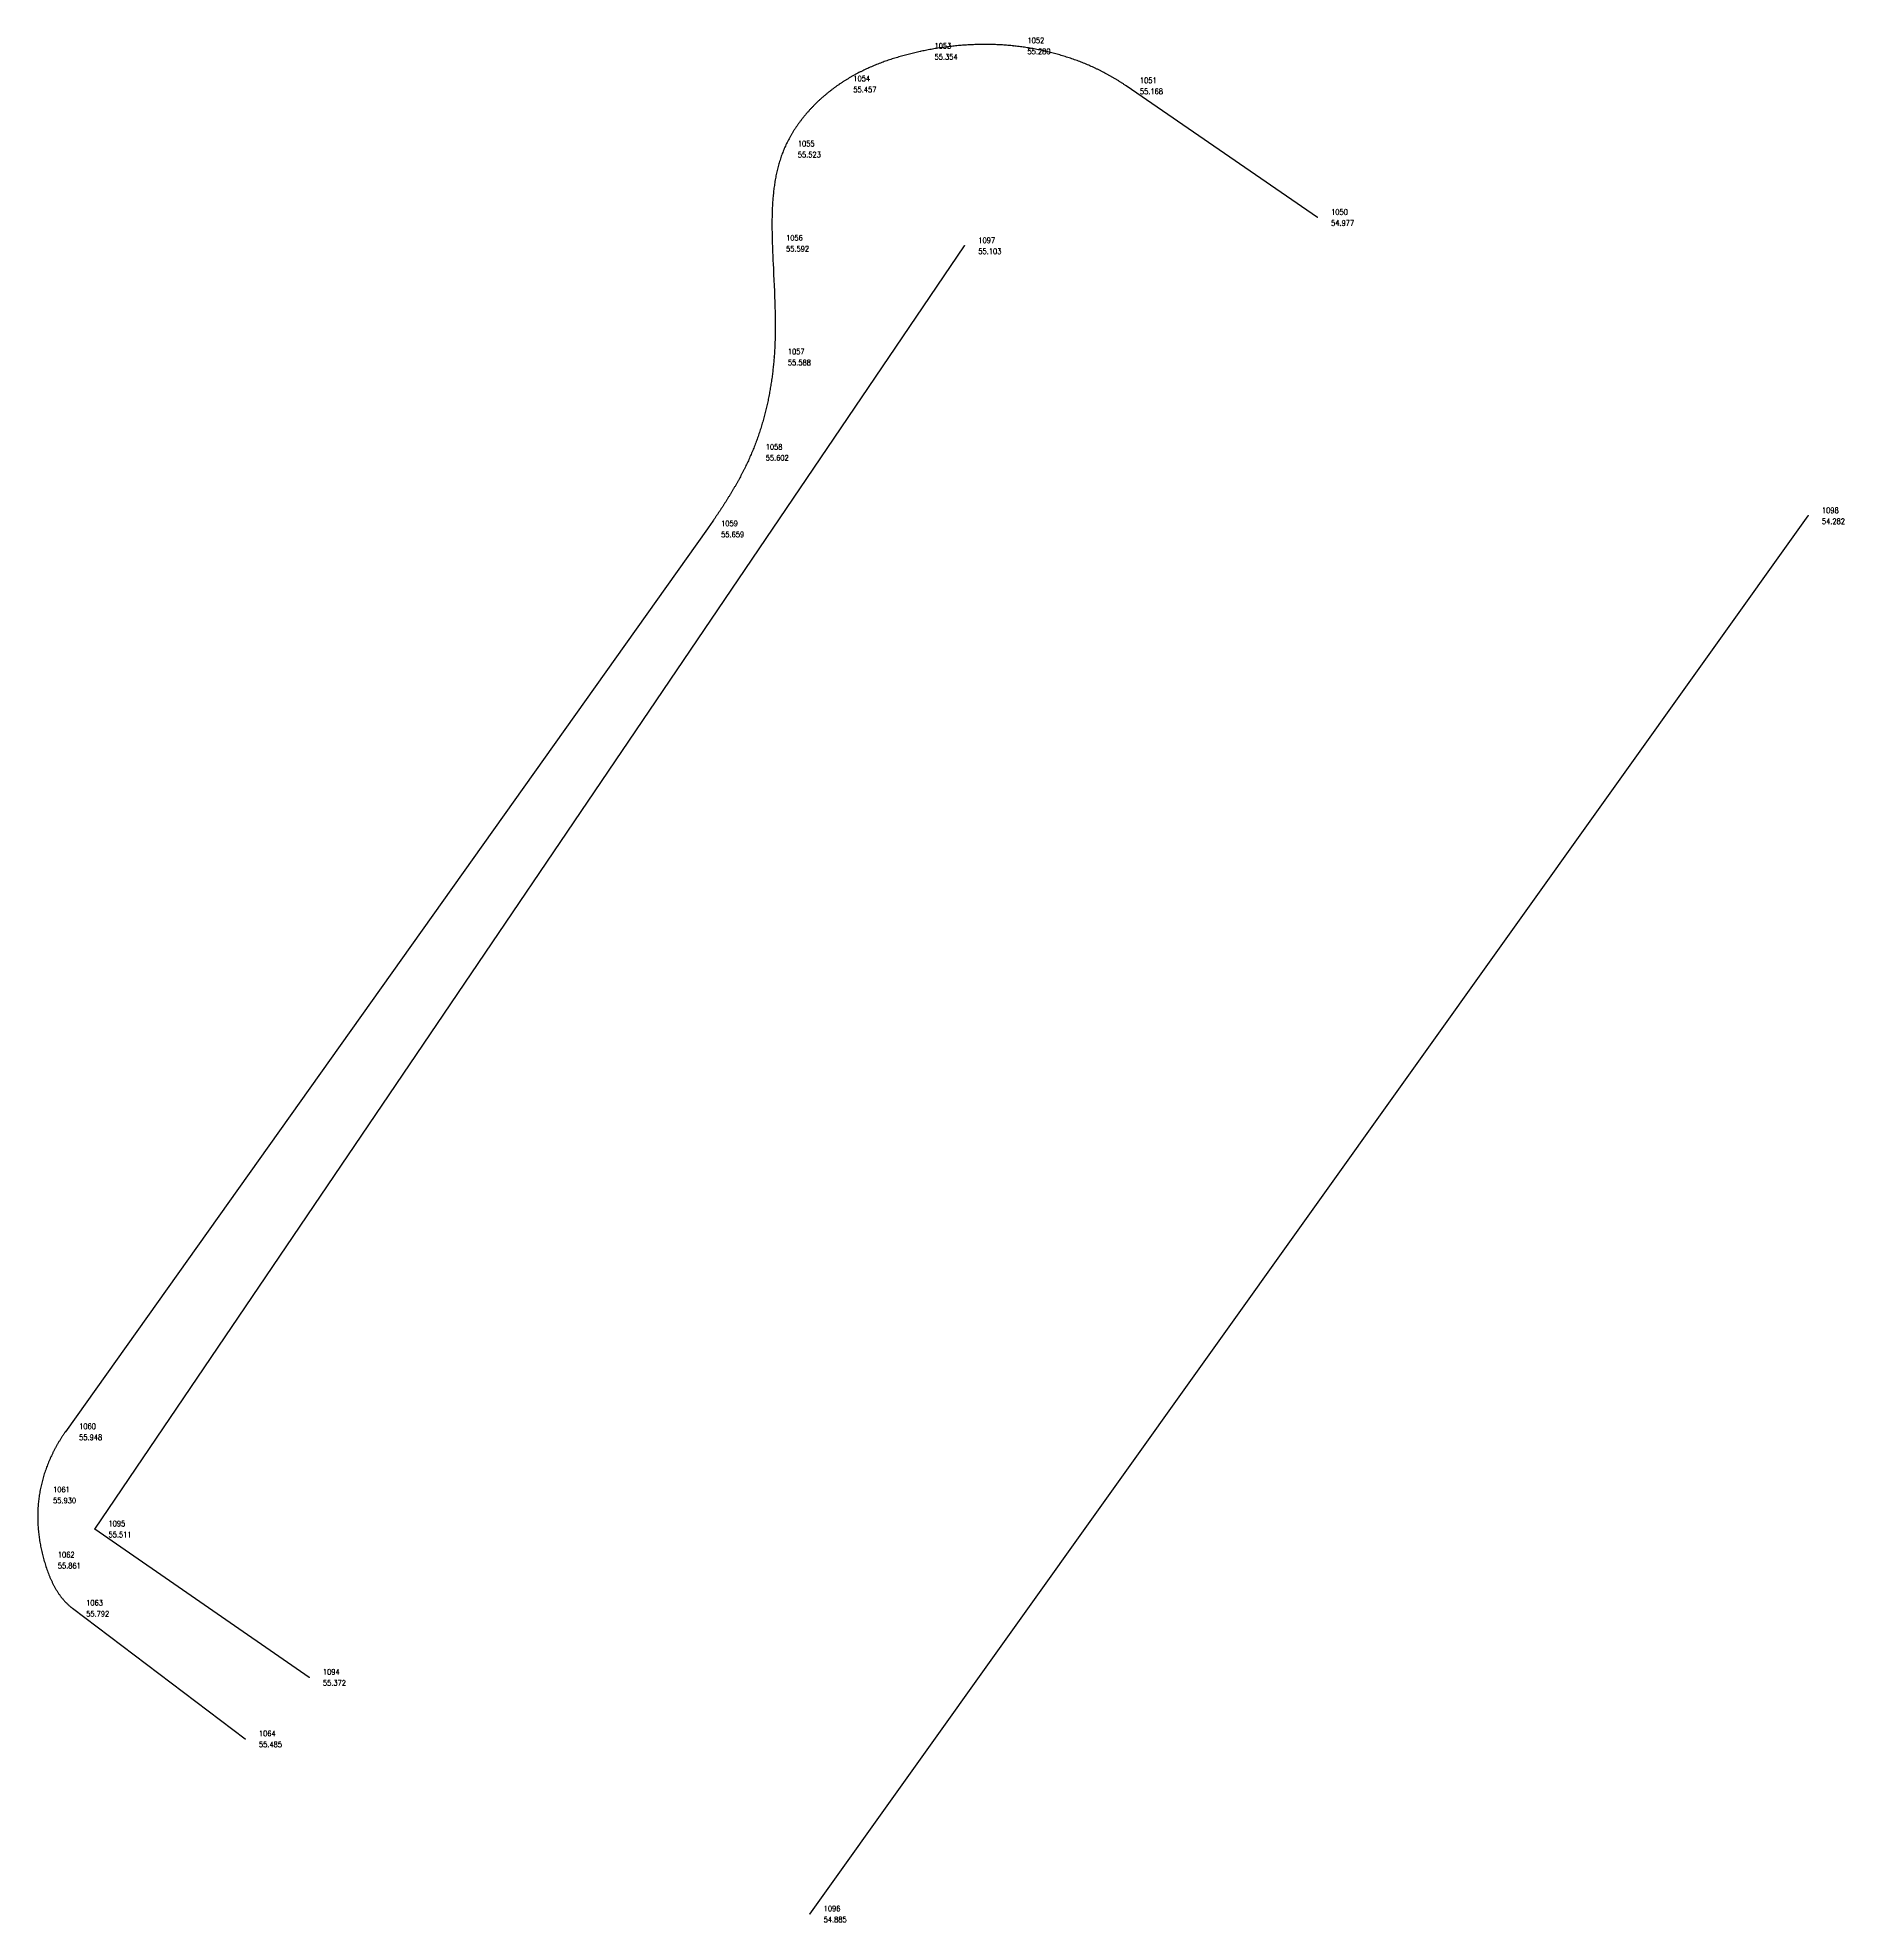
# Model space of a CAD drawing. Header units: millimetres. Extents: x 1351068 to 1351192, y 6240236 to 6240474.
# Drawn here: x 1351132.33 to 1351165.11, y 6240302.56 to 6240336.84 of the extents above; entities that cross this region are included whole.
import ezdxf
from ezdxf.enums import TextEntityAlignment as Align

# ---------------------------------------------------------------- set-up
doc = ezdxf.new("R2010")
doc.units = ezdxf.units.MM
for name, color, linetype, lineweight in [('0_Bordure', 7, 'Continuous', 30), ('0_Limite de Revetement', 252, 'Continuous', 30), ('CALQUE_PTTOPO_ALT', 7, 'Continuous', 0), ('CALQUE_PTTOPO_MAT', 7, 'Continuous', 0), ('PTTOPO', 7, 'Continuous', 0)]:
    doc.layers.add(name, color=color, linetype=linetype, lineweight=lineweight)
doc.styles.add('Style-STANDARD', font='STANDARD.shx')

# ---------------------------------------------------------------- blocks, each defined once
blk = doc.blocks.new('PTTOPO')
at = {"layer": 'PTTOPO'}
blk.add_point((0, 0), dxfattribs=at)
at = {"layer": 'CALQUE_PTTOPO_ALT', "style": 'Style-STANDARD', "width": 0.8}
blk.add_attdef('ALT', text='', height=0.1, dxfattribs=at).set_placement((0.25, -0.1), align=Align.MIDDLE_LEFT)
at = {"layer": 'CALQUE_PTTOPO_MAT', "style": 'Style-STANDARD', "width": 0.8}
blk.add_attdef('MAT', text='', height=0.1, dxfattribs=at).set_placement((0.25, 0.1), align=Align.MIDDLE_LEFT)

msp = doc.modelspace()

# ---------------------------------------------------------------- linework, layer by layer
at = {"layer": '0_Bordure', "elevation": 54.977, "flags": 128}
msp.add_lwpolyline([(1351155.601, 6240333.566), (1351152.124, 6240335.959, 0.003359), (1351152.083, 6240335.987, 0.003328), (1351152.041, 6240336.014, 0.003297), (1351151.999, 6240336.041, 0.003267), (1351151.956, 6240336.068, 0.003238), (1351151.913, 6240336.094, 0.003209), (1351151.87, 6240336.119, 0.00318), (1351151.827, 6240336.144, 0.003152), (1351151.783, 6240336.168, 0.003124), (1351151.738, 6240336.192, 0.003097), (1351151.694, 6240336.215, 0.00307), (1351151.649, 6240336.238, 0.003044), (1351151.604, 6240336.26, 0.003018), (1351151.558, 6240336.282, 0.002993), (1351151.512, 6240336.303, 0.002969), (1351151.466, 6240336.323, 0.002945), (1351151.42, 6240336.343, 0.002922), (1351151.373, 6240336.363, 0.0029), (1351151.326, 6240336.382, 0.002878), (1351151.279, 6240336.4, 0.002857), (1351151.232, 6240336.418, 0.002837), (1351151.184, 6240336.435, 0.002817), (1351151.136, 6240336.452, 0.002799), (1351151.088, 6240336.468, 0.00278), (1351151.04, 6240336.484, 0.002763), (1351150.992, 6240336.499, 0.002746), (1351150.943, 6240336.514, 0.00273), (1351150.895, 6240336.528, 0.002715), (1351150.846, 6240336.542, 0.0027), (1351150.797, 6240336.555, 0.002687), (1351150.748, 6240336.567, 0.002674), (1351150.698, 6240336.58, 0.002661), (1351150.649, 6240336.591, 0.00265), (1351150.599, 6240336.602, 0.002639), (1351150.55, 6240336.612, 0.002629), (1351150.5, 6240336.622, 0.00262), (1351150.45, 6240336.632, 0.002612), (1351150.4, 6240336.641, 0.002604), (1351150.35, 6240336.649, 0.002597), (1351150.3, 6240336.657, 0.002591), (1351150.25, 6240336.664, 0.002586), (1351150.2, 6240336.671, 0.002582), (1351150.15, 6240336.677, 0.002578), (1351150.1, 6240336.683, 0.002574), (1351150.049, 6240336.688, 0.002561), (1351149.999, 6240336.693, 0.002547), (1351149.949, 6240336.697, 0.002533), (1351149.899, 6240336.701, 0.002519), (1351149.849, 6240336.704, 0.002505), (1351149.798, 6240336.707, 0.002491), (1351149.748, 6240336.709, 0.002476), (1351149.698, 6240336.711, 0.002461), (1351149.648, 6240336.712, 0.002446), (1351149.597, 6240336.712, 0.002431), (1351149.547, 6240336.713, 0.002416), (1351149.497, 6240336.712, 0.002401), (1351149.447, 6240336.711, 0.002385), (1351149.397, 6240336.71, 0.00237), (1351149.347, 6240336.708, 0.002355), (1351149.297, 6240336.706, 0.002339), (1351149.247, 6240336.704, 0.002323), (1351149.197, 6240336.7, 0.002308), (1351149.147, 6240336.697, 0.002292), (1351149.097, 6240336.693, 0.002276), (1351149.047, 6240336.688, 0.002261), (1351148.997, 6240336.683, 0.002245), (1351148.947, 6240336.678, 0.002229), (1351148.897, 6240336.672, 0.002214), (1351148.847, 6240336.665, 0.002198), (1351148.798, 6240336.659, 0.002183), (1351148.748, 6240336.652, 0.002167), (1351148.698, 6240336.644, 0.002152), (1351148.649, 6240336.636, 0.002137), (1351148.599, 6240336.627, 0.002121), (1351148.55, 6240336.618, 0.002106), (1351148.501, 6240336.609, 0.002091), (1351148.451, 6240336.599, 0.002076), (1351148.402, 6240336.589, 0.002079), (1351148.353, 6240336.579, 0.002136), (1351148.304, 6240336.568, 0.002194), (1351148.255, 6240336.556, 0.002253), (1351148.206, 6240336.544, 0.002312), (1351148.157, 6240336.532, 0.002372), (1351148.109, 6240336.519, 0.002432), (1351148.06, 6240336.506, 0.002493), (1351148.012, 6240336.492, 0.002554), (1351147.964, 6240336.478, 0.002616), (1351147.915, 6240336.463, 0.002678), (1351147.868, 6240336.448, 0.002741), (1351147.82, 6240336.433, 0.002804), (1351147.772, 6240336.416, 0.002867), (1351147.725, 6240336.4, 0.002931), (1351147.678, 6240336.382, 0.002995), (1351147.631, 6240336.364, 0.003059), (1351147.584, 6240336.346, 0.003123), (1351147.538, 6240336.327, 0.003187), (1351147.491, 6240336.307, 0.003251), (1351147.445, 6240336.287, 0.003314), (1351147.4, 6240336.266, 0.003378), (1351147.354, 6240336.245, 0.003441), (1351147.309, 6240336.223, 0.003504), (1351147.264, 6240336.2, 0.003566), (1351147.22, 6240336.177, 0.003627), (1351147.175, 6240336.153, 0.003687), (1351147.131, 6240336.128, 0.003747), (1351147.088, 6240336.103, 0.003805), (1351147.044, 6240336.077, 0.003862), (1351147.002, 6240336.05, 0.003918), (1351146.959, 6240336.023, 0.003972), (1351146.917, 6240335.995, 0.004005), (1351146.875, 6240335.966, 0.00401), (1351146.833, 6240335.936, 0.004018), (1351146.792, 6240335.906, 0.004031), (1351146.752, 6240335.875, 0.004047), (1351146.712, 6240335.844, 0.004066), (1351146.672, 6240335.811, 0.00409), (1351146.633, 6240335.778, 0.004116), (1351146.595, 6240335.745, 0.004147), (1351146.557, 6240335.711, 0.004181), (1351146.519, 6240335.676, 0.004218), (1351146.482, 6240335.64, 0.004259), (1351146.446, 6240335.604, 0.004304), (1351146.411, 6240335.568, 0.004352), (1351146.376, 6240335.53, 0.004404), (1351146.341, 6240335.492, 0.004458), (1351146.308, 6240335.454, 0.004517), (1351146.275, 6240335.415, 0.004579), (1351146.243, 6240335.376, 0.004644), (1351146.212, 6240335.336, 0.004712), (1351146.182, 6240335.295, 0.004784), (1351146.152, 6240335.254, 0.004858), (1351146.123, 6240335.213, 0.004936), (1351146.095, 6240335.171, 0.005017), (1351146.068, 6240335.128, 0.0051), (1351146.042, 6240335.085, 0.005187), (1351146.017, 6240335.042, 0.005275), (1351145.993, 6240334.998, 0.005366), (1351145.97, 6240334.954, 0.005459), (1351145.948, 6240334.909, 0.005554), (1351145.926, 6240334.864, 0.00565), (1351145.906, 6240334.819, 0.005684), (1351145.887, 6240334.773, 0.005547), (1351145.869, 6240334.727, 0.005403), (1351145.852, 6240334.68, 0.005254), (1351145.836, 6240334.633, 0.005102), (1351145.821, 6240334.586, 0.004948), (1351145.807, 6240334.539, 0.004791), (1351145.794, 6240334.491, 0.004633), (1351145.782, 6240334.443, 0.004473), (1351145.77, 6240334.394, 0.004314), (1351145.76, 6240334.346, 0.004154), (1351145.75, 6240334.297, 0.003995), (1351145.741, 6240334.248, 0.003836), (1351145.733, 6240334.198, 0.003679), (1351145.725, 6240334.149, 0.003523), (1351145.718, 6240334.099, 0.003368), (1351145.712, 6240334.049, 0.003215), (1351145.707, 6240333.999, 0.003063), (1351145.702, 6240333.949, 0.002914), (1351145.698, 6240333.898, 0.002766), (1351145.694, 6240333.848, 0.00262), (1351145.691, 6240333.797, 0.002476), (1351145.688, 6240333.746, 0.002334), (1351145.686, 6240333.696, 0.002193), (1351145.684, 6240333.645, 0.002055), (1351145.683, 6240333.594, 0.001918), (1351145.682, 6240333.543, 0.001782), (1351145.682, 6240333.491, 0.001648), (1351145.682, 6240333.44, 0.001515), (1351145.682, 6240333.389, 0.001383), (1351145.682, 6240333.338, 0.001252), (1351145.683, 6240333.287, 0.001122), (1351145.684, 6240333.236, 0.001857), (1351145.687, 6240333.134, 0.001386), (1351145.69, 6240333.032, 0.001125), (1351145.694, 6240332.931, 0.001486), (1351145.702, 6240332.728, -0.004501), (1351145.736, 6240331.928, -0.00176), (1351145.738, 6240331.828, -0.002027), (1351145.74, 6240331.729, -0.001113), (1351145.74, 6240331.679, -0.001179), (1351145.741, 6240331.63, -0.001246), (1351145.741, 6240331.58, -0.001312), (1351145.741, 6240331.53, -0.001377), (1351145.74, 6240331.481, -0.001443), (1351145.739, 6240331.431, -0.001508), (1351145.738, 6240331.381, -0.001572), (1351145.737, 6240331.332, -0.001637), (1351145.735, 6240331.282, -0.0017), (1351145.733, 6240331.232, -0.001764), (1351145.731, 6240331.183, -0.001826), (1351145.728, 6240331.133, -0.001888), (1351145.725, 6240331.083, -0.001949), (1351145.721, 6240331.033, -0.00199), (1351145.717, 6240330.984, -0.002001), (1351145.713, 6240330.934, -0.002012), (1351145.708, 6240330.884, -0.002023), (1351145.703, 6240330.834, -0.002035), (1351145.698, 6240330.785, -0.002047), (1351145.692, 6240330.735, -0.00206), (1351145.686, 6240330.685, -0.002074), (1351145.679, 6240330.635, -0.002088), (1351145.672, 6240330.586, -0.002102), (1351145.664, 6240330.536, -0.002117), (1351145.656, 6240330.486, -0.002132), (1351145.648, 6240330.437, -0.002148), (1351145.639, 6240330.387, -0.002164), (1351145.63, 6240330.338, -0.002181), (1351145.62, 6240330.288, -0.002198), (1351145.61, 6240330.239, -0.002216), (1351145.599, 6240330.19, -0.002234), (1351145.588, 6240330.141, -0.002253), (1351145.577, 6240330.092, -0.002272), (1351145.565, 6240330.043, -0.002291), (1351145.552, 6240329.994, -0.002311), (1351145.54, 6240329.946, -0.002332), (1351145.526, 6240329.897, -0.002353), (1351145.513, 6240329.849, -0.002374), (1351145.499, 6240329.8, -0.002395), (1351145.484, 6240329.752, -0.002418), (1351145.469, 6240329.704, -0.00244), (1351145.453, 6240329.657, -0.002463), (1351145.437, 6240329.609, -0.002486), (1351145.421, 6240329.561, -0.00251), (1351145.404, 6240329.514, -0.002534), (1351145.387, 6240329.467, -0.002558), (1351145.369, 6240329.42, -0.002583), (1351145.35, 6240329.374, -0.002608), (1351145.332, 6240329.327, -0.002632), (1351145.312, 6240329.281, -0.002593), (1351145.292, 6240329.235, -0.002536), (1351145.272, 6240329.189, -0.002478), (1351145.252, 6240329.143, -0.002421), (1351145.23, 6240329.098, -0.002363), (1351145.209, 6240329.053, -0.002305), (1351145.187, 6240329.008, -0.002246), (1351145.164, 6240328.963, -0.002188), (1351145.142, 6240328.918, -0.00213), (1351145.118, 6240328.874, -0.002072), (1351145.095, 6240328.83, -0.002014), (1351145.071, 6240328.786, -0.001956), (1351145.047, 6240328.742, -0.001898), (1351145.022, 6240328.698, -0.00184), (1351144.997, 6240328.655, -0.001782), (1351144.972, 6240328.612, -0.001725), (1351144.946, 6240328.568, -0.001667), (1351144.92, 6240328.526, -0.00161), (1351144.894, 6240328.483, -0.001553), (1351144.868, 6240328.44, -0.001496), (1351144.841, 6240328.398, -0.00144), (1351144.814, 6240328.355, -0.001384), (1351144.787, 6240328.313, -0.001327), (1351144.76, 6240328.271, -0.001271), (1351144.732, 6240328.229, -0.001216), (1351144.704, 6240328.188, -0.00116), (1351144.676, 6240328.146, -0.001105), (1351144.648, 6240328.105, -0.001049), (1351144.62, 6240328.063, -0.001934), (1351144.564, 6240327.983, -0.003592), (1351144.507, 6240327.902), (1351132.831, 6240311.484, 0.004575), (1351132.802, 6240311.443, 0.004552), (1351132.774, 6240311.401, 0.004532), (1351132.747, 6240311.359, 0.004517), (1351132.721, 6240311.316, 0.004506), (1351132.695, 6240311.273, 0.004499), (1351132.67, 6240311.229, 0.004496), (1351132.646, 6240311.184, 0.004496), (1351132.622, 6240311.14, 0.004501), (1351132.6, 6240311.094, 0.00451), (1351132.578, 6240311.049, 0.004522), (1351132.557, 6240311.003, 0.004538), (1351132.536, 6240310.956, 0.004559), (1351132.517, 6240310.909, 0.004583), (1351132.499, 6240310.862, 0.00461), (1351132.481, 6240310.815, 0.004642), (1351132.464, 6240310.767, 0.004677), (1351132.448, 6240310.719, 0.004716), (1351132.434, 6240310.671, 0.004759), (1351132.42, 6240310.622, 0.004806), (1351132.407, 6240310.574, 0.004856), (1351132.394, 6240310.525, 0.004909), (1351132.383, 6240310.476, 0.004967), (1351132.373, 6240310.426, 0.005027), (1351132.364, 6240310.377, 0.005091), (1351132.356, 6240310.328, 0.005094), (1351132.349, 6240310.278, 0.005059), (1351132.343, 6240310.229, 0.005021), (1351132.338, 6240310.179, 0.00498), (1351132.334, 6240310.129, 0.004936), (1351132.331, 6240310.079, 0.004891), (1351132.329, 6240310.03, 0.004843), (1351132.327, 6240309.98, 0.004793), (1351132.327, 6240309.93, 0.004741), (1351132.328, 6240309.88, 0.004687), (1351132.33, 6240309.83, 0.004632), (1351132.332, 6240309.78, 0.004576), (1351132.336, 6240309.73, 0.004519), (1351132.34, 6240309.68, 0.004461), (1351132.346, 6240309.63, 0.004402), (1351132.352, 6240309.58, 0.004343), (1351132.359, 6240309.53, 0.004283), (1351132.367, 6240309.48, 0.004222), (1351132.376, 6240309.43, 0.004162), (1351132.386, 6240309.38, 0.004102), (1351132.397, 6240309.33, 0.004041), (1351132.408, 6240309.28, 0.003981), (1351132.421, 6240309.23, 0.003921), (1351132.434, 6240309.181, 0.003873), (1351132.448, 6240309.131, 0.004118), (1351132.463, 6240309.081, 0.004438), (1351132.478, 6240309.032, 0.004772), (1351132.495, 6240308.982, 0.005123), (1351132.513, 6240308.933, 0.00549), (1351132.531, 6240308.885, 0.005876), (1351132.551, 6240308.837, 0.00628), (1351132.572, 6240308.79, 0.006704), (1351132.593, 6240308.743, 0.007147), (1351132.617, 6240308.698, 0.00761), (1351132.641, 6240308.653, 0.00809), (1351132.666, 6240308.609, 0.008586), (1351132.693, 6240308.566, 0.009095), (1351132.722, 6240308.524, 0.009613), (1351132.751, 6240308.484, 0.005002), (1351132.767, 6240308.464, 0.005133), (1351132.783, 6240308.445, 0.005262), (1351132.799, 6240308.426, 0.005391), (1351132.815, 6240308.407, 0.005518), (1351132.832, 6240308.389, 0.005643), (1351132.849, 6240308.371, 0.005766), (1351132.867, 6240308.354, 0.005884), (1351132.885, 6240308.337, 0.005999), (1351132.904, 6240308.32, 0.006109), (1351132.923, 6240308.304, 0.006213), (1351132.932, 6240308.297, 0.005795), (1351132.951, 6240308.282), (1351132.959, 6240308.275), (1351136.101, 6240305.899)], format="xyb", dxfattribs=at)
at = {"layer": '0_Bordure', "elevation": 55.372, "flags": 128}
msp.add_lwpolyline([(1351137.265, 6240307.019), (1351133.365, 6240309.715), (1351149.185, 6240333.051)], dxfattribs=at)
at = {"layer": '0_Limite de Revetement', "elevation": 54.885, "flags": 128}
msp.add_lwpolyline([(1351146.372, 6240302.715), (1351164.528, 6240328.141)], dxfattribs=at)

# ---------------------------------------------------------------- block references
at = {"layer": 'PTTOPO'}
for p, values in [((1351150.079, 6240336.685, 55.28), {'ALT': '55.280', 'MAT': '1052'}), ((1351148.389, 6240336.586, 55.354), {'ALT': '55.354', 'MAT': '1053'}), ((1351146.912, 6240335.992, 55.457), {'ALT': '55.457', 'MAT': '1054'}), ((1351152.124, 6240335.959, 55.168), {'ALT': '55.168', 'MAT': '1051'}), ((1351145.902, 6240334.808, 55.523), {'ALT': '55.523', 'MAT': '1055'}), ((1351155.601, 6240333.566, 54.977), {'ALT': '54.977', 'MAT': '1050'}), ((1351145.688, 6240333.096, 55.592), {'ALT': '55.592', 'MAT': '1056'}), ((1351149.185, 6240333.051, 55.103), {'ALT': '55.103', 'MAT': '1097'}), ((1351145.721, 6240331.028, 55.588), {'ALT': '55.588', 'MAT': '1057'}), ((1351145.318, 6240329.295, 55.602), {'ALT': '55.602', 'MAT': '1058'}), ((1351164.528, 6240328.141, 54.282), {'ALT': '54.282', 'MAT': '1098'}), ((1351144.507, 6240327.902, 55.659), {'ALT': '55.659', 'MAT': '1059'}), ((1351132.831, 6240311.484, 55.948), {'ALT': '55.948', 'MAT': '1060'}), ((1351132.357, 6240310.335, 55.93), {'ALT': '55.930', 'MAT': '1061'}), ((1351133.365, 6240309.715, 55.511), {'ALT': '55.511', 'MAT': '1095'}), ((1351132.443, 6240309.149, 55.861), {'ALT': '55.861', 'MAT': '1062'}), ((1351132.959, 6240308.275, 55.792), {'ALT': '55.792', 'MAT': '1063'}), ((1351137.265, 6240307.019, 55.372), {'ALT': '55.372', 'MAT': '1094'}), ((1351136.101, 6240305.899, 55.485), {'ALT': '55.485', 'MAT': '1064'}), ((1351146.372, 6240302.715, 54.885), {'ALT': '54.885', 'MAT': '1096'})]:
    msp.add_blockref('PTTOPO', p, dxfattribs=at).add_auto_attribs(values)

doc.saveas('drawing.dxf')
